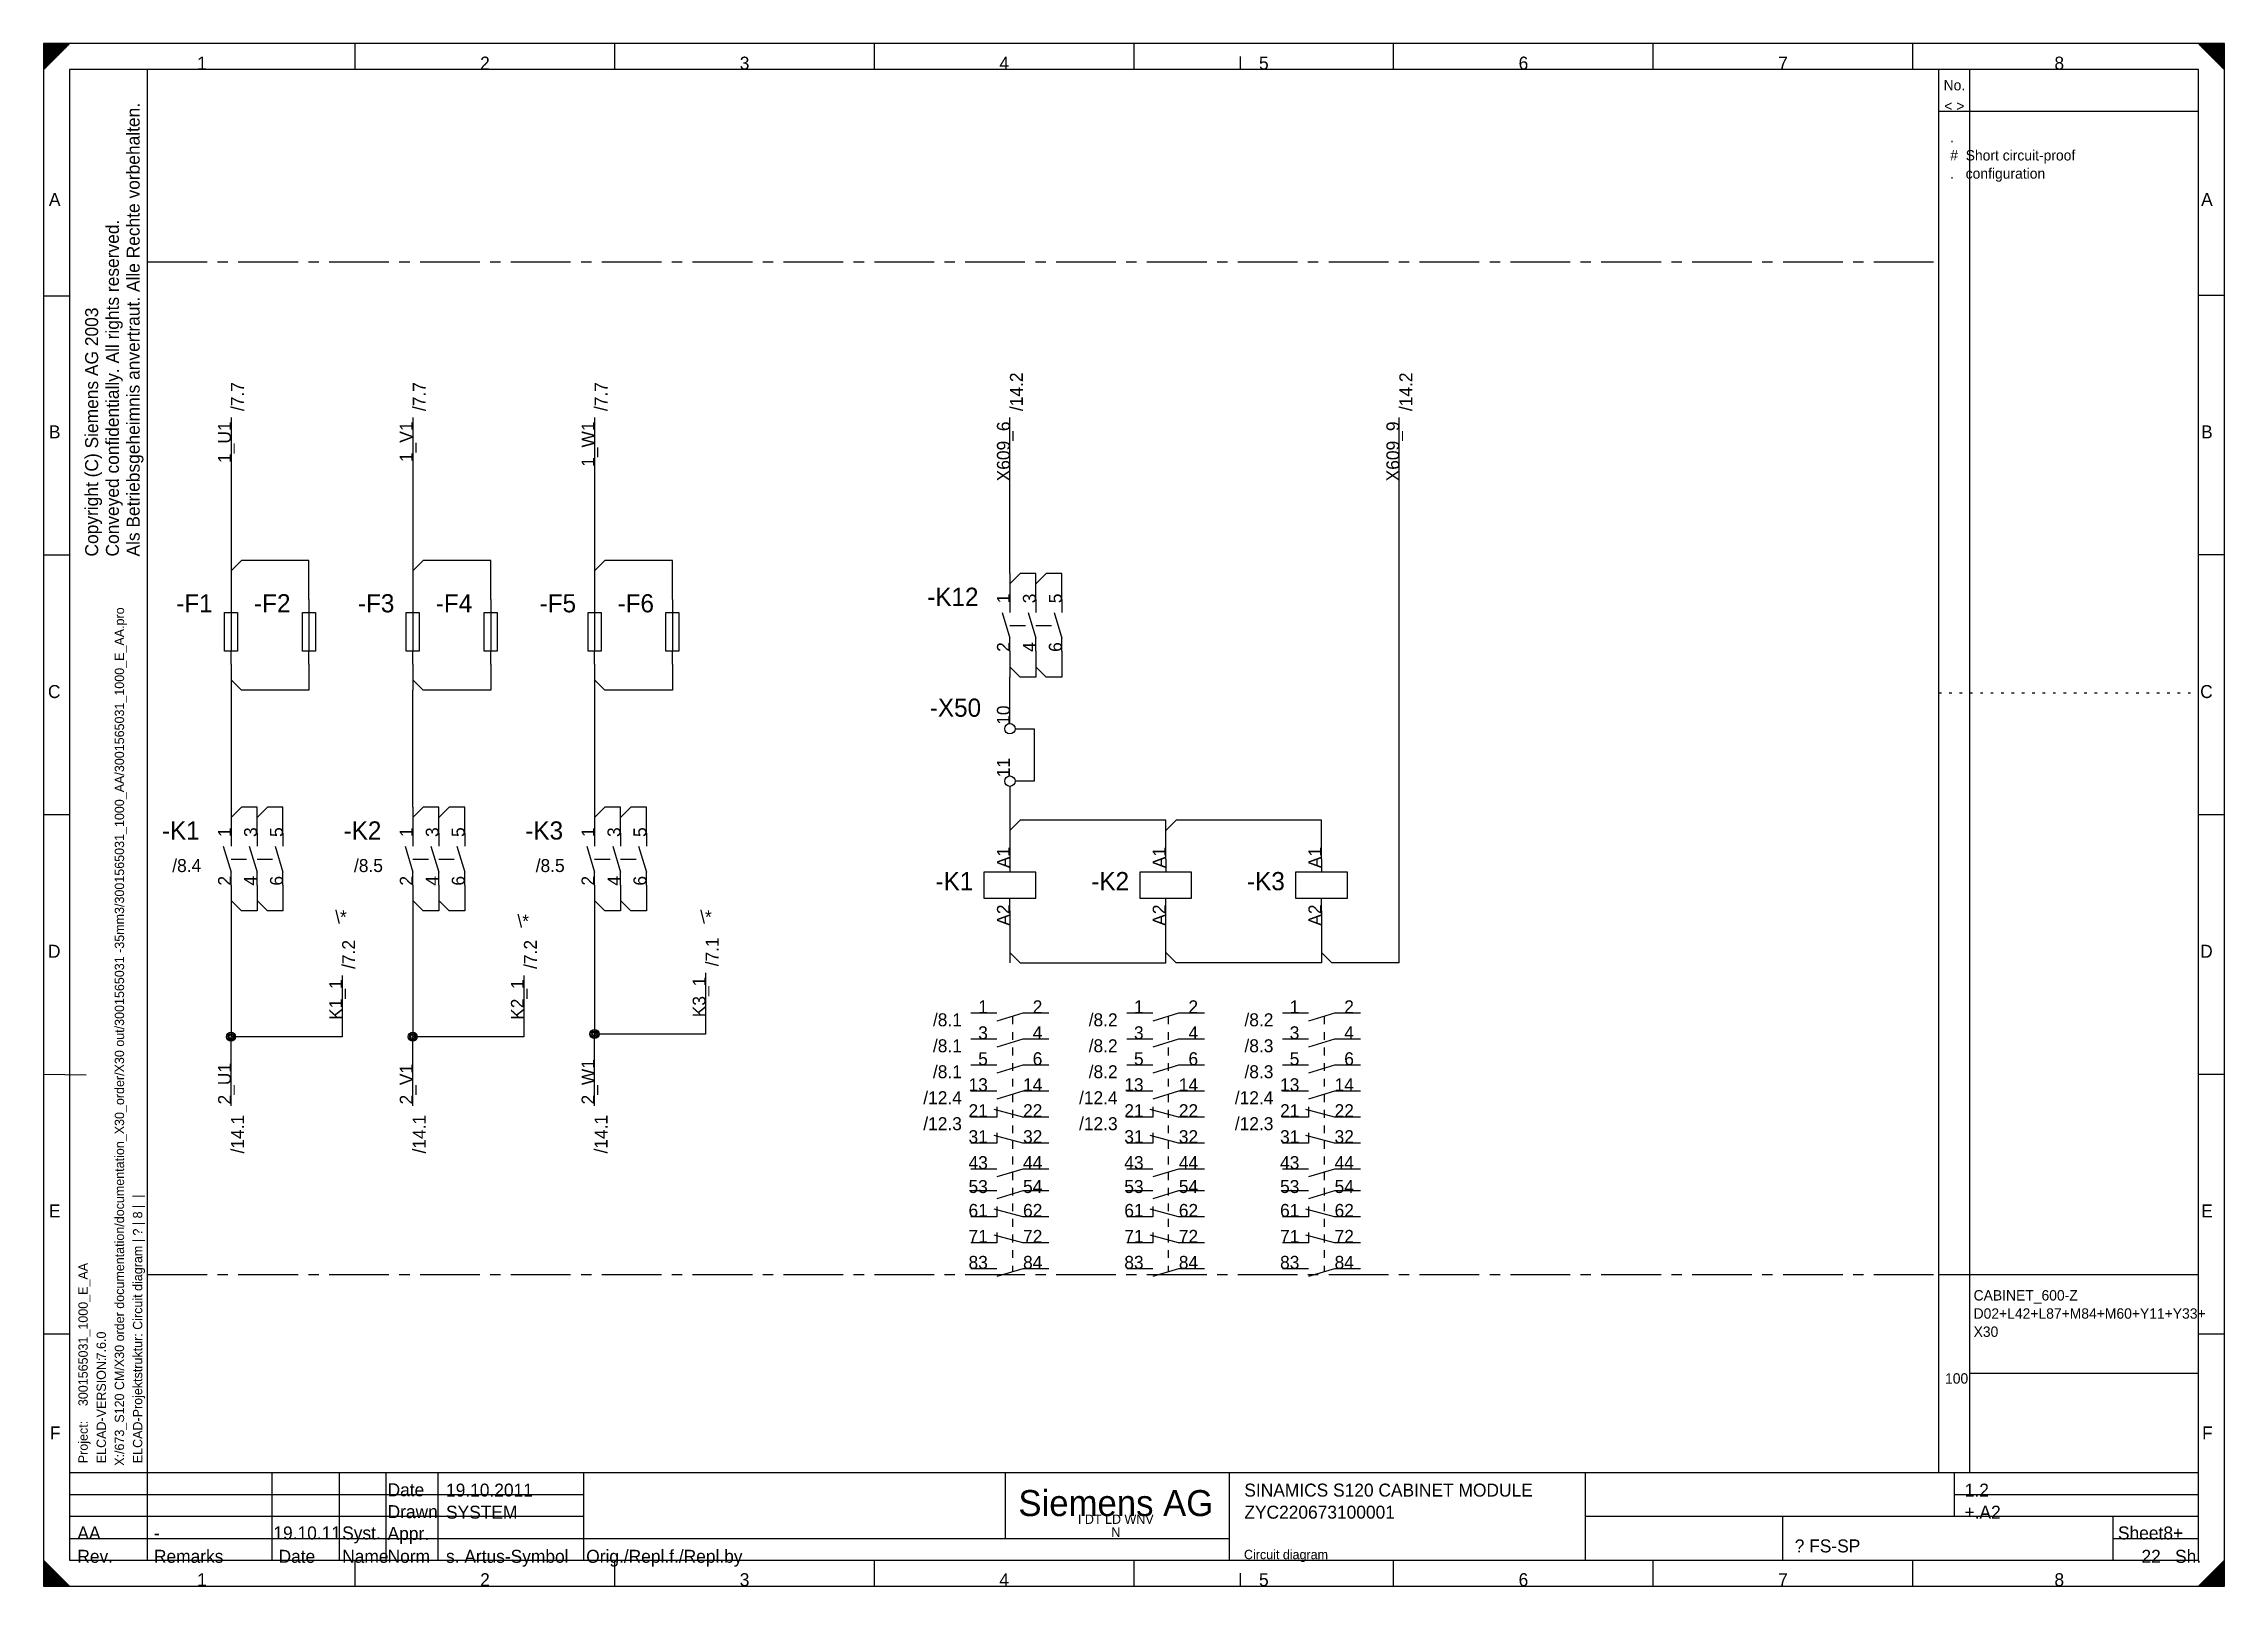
# Model space of a CAD drawing. Extents: x 0 to 420, y 0 to 297.
import ezdxf
from ezdxf.enums import TextEntityAlignment as Align

# ---------------------------------------------------------------- set-up
doc = ezdxf.new("R2010")
doc.units = 0
doc.header["$MEASUREMENT"] = 0
for name, pattern in [('LTY1', [0]), ('LTY2', [2, 0.5, -1.5]), ('LTY3', [3, 1.5, -1.5]), ('LTY4', [6, 3, -3]), ('LTY6', [17.5, 11.5, -2, 2, -2])]:
    doc.linetypes.add(name, pattern=pattern)
for name, color, linetype in [('GRAFIK', 7, 'LTY1'), ('PEN1', 7, 'LTY1'), ('PEN2', 7, 'LTY1'), ('PEN3', 7, 'LTY1'), ('PEN4', 7, 'LTY1'), ('PEN5', 7, 'LTY1'), ('PEN6', 7, 'LTY1'), ('SF', 7, 'LTY1'), ('SYMBOL', 7, 'LTY1')]:
    doc.layers.add(name, color=color, linetype=linetype)
doc.styles.add('NORMSCHRIFT', font='normwin')

msp = doc.modelspace()

# ---------------------------------------------------------------- texts
at = {"layer": 'PEN1', "style": 'NORMSCHRIFT'}
for s, p in [('-F1', (32.55, 187.5)), ('-F2', (47.55, 187.5)), ('-F3', (67.55, 187.5)), ('-F4', (82.55, 187.5)), ('-F5', (102.55, 187.5)), ('-F6', (117.55, 187.5)), ('-K12', (180.05, 188.75)), ('-X50', (180.55, 167.4)), ('-K1', (30.05, 143.75)), ('-K2', (65.05, 143.75)), ('-K3', (100.05, 143.75)), ('-K1', (179.05, 134)), ('-K2', (209.05, 134)), ('-K3', (239.05, 134))]:
    msp.add_text(s, height=3.5, dxfattribs=at).set_placement(p, align=Align.RIGHT)
at = {"layer": 'PEN2', "style": 'NORMSCHRIFT'}
msp.add_text('Copyright (C) Siemens AG 2003', height=2.5, rotation=90, dxfattribs=at).set_placement((10.5, 198.25))
for s, p in [('\\*', (56.15, 127.6)), ('\\*', (126.45, 127.6)), ('\\*', (91.25, 126.8)), ('8+', (408.25, 9)), ('Orig./Repl.f./Repl.by  ', (104.5, 4.5))]:
    msp.add_text(s, height=2.5, dxfattribs=at).set_placement(p)
for s, p in [('/8.1', (176.85, 107.8)), ('1', (181.85, 110.3)), ('2', (192.35, 110.3)), ('/8.2', (206.85, 107.8)), ('1', (211.85, 110.3)), ('2', (222.35, 110.3)), ('/8.2', (236.85, 107.8)), ('1', (241.85, 110.3)), ('2', (252.35, 110.3)), ('/8.1', (176.85, 102.8)), ('3', (181.85, 105.3)), ('4', (192.35, 105.3)), ('/8.2', (206.85, 102.8)), ('3', (211.85, 105.3)), ('4', (222.35, 105.3)), ('/8.3', (236.85, 102.8)), ('3', (241.85, 105.3)), ('4', (252.35, 105.3)), ('5', (181.85, 100.3)), ('6', (192.35, 100.3)), ('5', (211.85, 100.3)), ('6', (222.35, 100.3)), ('5', (241.85, 100.3)), ('6', (252.35, 100.3)), ('/8.1', (176.85, 97.8)), ('13', (181.85, 95.3)), ('14', (192.35, 95.3)), ('/8.2', (206.85, 97.8)), ('13', (211.85, 95.3)), ('14', (222.35, 95.3)), ('/8.3', (236.85, 97.8)), ('13', (241.85, 95.3)), ('14', (252.35, 95.3)), ('/12.4', (176.85, 92.8)), ('21', (181.85, 90.3)), ('22', (192.35, 90.3)), ('/12.4', (206.85, 92.8)), ('21', (211.85, 90.3)), ('22', (222.35, 90.3)), ('/12.4', (236.85, 92.8)), ('21', (241.85, 90.3)), ('22', (252.35, 90.3)), ('/12.3', (176.85, 87.8)), ('/12.3', (206.85, 87.8)), ('/12.3', (236.85, 87.8)), ('31', (181.85, 85.3)), ('32', (192.35, 85.3)), ('31', (211.85, 85.3)), ('32', (222.35, 85.3)), ('31', (241.85, 85.3)), ('32', (252.35, 85.3)), ('43', (181.85, 80.3)), ('44', (192.35, 80.3)), ('43', (211.85, 80.3)), ('44', (222.35, 80.3)), ('43', (241.85, 80.3)), ('44', (252.35, 80.3)), ('53', (181.85, 75.7)), ('54', (192.35, 75.7)), ('53', (211.85, 75.7)), ('54', (222.35, 75.7)), ('53', (241.85, 75.7)), ('54', (252.35, 75.7)), ('61', (181.85, 71.1)), ('62', (192.35, 71.1)), ('61', (211.85, 71.1)), ('62', (222.35, 71.1)), ('61', (241.85, 71.1)), ('62', (252.35, 71.1)), ('71', (181.85, 66.1)), ('72', (192.35, 66.1)), ('71', (211.85, 66.1)), ('72', (222.35, 66.1)), ('71', (241.85, 66.1)), ('72', (252.35, 66.1)), ('83', (181.85, 61.1)), ('84', (192.35, 61.1)), ('83', (211.85, 61.1)), ('84', (222.35, 61.1)), ('83', (241.85, 61.1)), ('84', (252.35, 61.1))]:
    msp.add_text(s, height=2.5, dxfattribs=at).set_placement(p, align=Align.RIGHT)
at = {"layer": 'PEN4', "style": 'NORMSCHRIFT'}
for s, p in [('X:/673_S120 CM/X30 order documentation/documentation_X30_order/X30 out/3001565031 -35mm3/3001565031_1000_AA/3001565031_1000_E_AA.pro', (15.5, 23.18)), ('ELCAD-Projektstruktur: Circuit diagram | ? | 8 |  | ', (19, 23.68))]:
    msp.add_text(s, height=1.8, rotation=90, dxfattribs=at).set_placement(p)

# ---------------------------------------------------------------- blocks, each defined once
blk = doc.blocks.new('CD_FORM_AUD3')
at = {"layer": 'PEN1', "linetype": 'LTY1'}
for p, q in [((0, 297), (0, 0)), ((420, 297), (0, 297)), ((0, 297), (0, 292)), ((0, 292), (5, 297)), ((5, 297), (0, 297)), ((0, 297), (5, 297)), ((0, 296.95), (4.95, 296.95)), ((0, 296.9), (4.9, 296.9)), ((0, 296.85), (4.85, 296.85)), ((0, 296.8), (4.8, 296.8)), ((0, 296.75), (4.75, 296.75)), ((0, 296.7), (4.7, 296.7)), ((0, 296.65), (4.65, 296.65)), ((0, 296.6), (4.6, 296.6)), ((0, 296.55), (4.55, 296.55)), ((0, 296.5), (4.5, 296.5)), ((0, 296.45), (4.45, 296.45)), ((0, 296.4), (4.4, 296.4)), ((0, 296.35), (4.35, 296.35)), ((0, 296.3), (4.3, 296.3)), ((0, 296.25), (4.25, 296.25)), ((0, 296.2), (4.2, 296.2)), ((0, 296.15), (4.15, 296.15)), ((0, 296.1), (4.1, 296.1)), ((0, 296.05), (4.05, 296.05)), ((0, 296), (4, 296)), ((0, 295.95), (3.95, 295.95)), ((0, 295.9), (3.9, 295.9)), ((0, 295.85), (3.85, 295.85)), ((0, 295.8), (3.8, 295.8)), ((0, 295.75), (3.75, 295.75)), ((0, 295.7), (3.7, 295.7)), ((0, 295.65), (3.65, 295.65)), ((0, 295.6), (3.6, 295.6)), ((0, 295.55), (3.55, 295.55)), ((0, 295.5), (3.5, 295.5)), ((0, 295.45), (3.45, 295.45)), ((0, 295.4), (3.4, 295.4)), ((0, 295.35), (3.35, 295.35)), ((0, 295.3), (3.3, 295.3)), ((0, 295.25), (3.25, 295.25)), ((0, 295.2), (3.2, 295.2)), ((0, 295.15), (3.15, 295.15)), ((0, 295.1), (3.1, 295.1)), ((0, 295.05), (3.05, 295.05)), ((0, 295), (3, 295)), ((0, 294.95), (2.95, 294.95)), ((0, 294.9), (2.9, 294.9)), ((0, 294.85), (2.85, 294.85)), ((0, 294.8), (2.8, 294.8)), ((0, 294.75), (2.75, 294.75)), ((0, 294.7), (2.7, 294.7)), ((0, 294.65), (2.65, 294.65)), ((0, 294.6), (2.6, 294.6)), ((0, 294.55), (2.55, 294.55)), ((0, 294.5), (2.5, 294.5)), ((0, 294.45), (2.45, 294.45)), ((0, 294.4), (2.4, 294.4)), ((0, 294.35), (2.35, 294.35)), ((0, 294.3), (2.3, 294.3)), ((0, 294.25), (2.25, 294.25)), ((0, 294.2), (2.2, 294.2)), ((0, 294.15), (2.15, 294.15)), ((0, 294.1), (2.1, 294.1)), ((0, 294.05), (2.05, 294.05)), ((0, 294), (2, 294)), ((230.5, 292), (230.5, 294.5)), ((420, 297), (415, 297)), ((415, 297), (420, 292)), ((415, 297), (420, 297)), ((415.05, 296.95), (420, 296.95)), ((415.1, 296.9), (420, 296.9)), ((415.15, 296.85), (420, 296.85)), ((415.2, 296.8), (420, 296.8)), ((415.25, 296.75), (420, 296.75)), ((415.3, 296.7), (420, 296.7)), ((415.35, 296.65), (420, 296.65)), ((415.4, 296.6), (420, 296.6)), ((415.45, 296.55), (420, 296.55)), ((415.5, 296.5), (420, 296.5)), ((415.55, 296.45), (420, 296.45)), ((415.6, 296.4), (420, 296.4)), ((415.65, 296.35), (420, 296.35)), ((415.7, 296.3), (420, 296.3)), ((415.75, 296.25), (420, 296.25)), ((415.8, 296.2), (420, 296.2)), ((415.85, 296.15), (420, 296.15)), ((415.9, 296.1), (420, 296.1)), ((415.95, 296.05), (420, 296.05)), ((416, 296), (420, 296)), ((416.05, 295.95), (420, 295.95)), ((416.1, 295.9), (420, 295.9)), ((416.15, 295.85), (420, 295.85)), ((416.2, 295.8), (420, 295.8)), ((416.25, 295.75), (420, 295.75)), ((416.3, 295.7), (420, 295.7)), ((416.35, 295.65), (420, 295.65)), ((416.4, 295.6), (420, 295.6)), ((416.45, 295.55), (420, 295.55)), ((416.5, 295.5), (420, 295.5)), ((416.55, 295.45), (420, 295.45)), ((416.6, 295.4), (420, 295.4)), ((416.65, 295.35), (420, 295.35)), ((416.7, 295.3), (420, 295.3)), ((416.75, 295.25), (420, 295.25)), ((416.8, 295.2), (420, 295.2)), ((416.85, 295.15), (420, 295.15)), ((416.9, 295.1), (420, 295.1)), ((416.95, 295.05), (420, 295.05)), ((417, 295), (420, 295)), ((417.05, 294.95), (420, 294.95)), ((417.1, 294.9), (420, 294.9)), ((417.15, 294.85), (420, 294.85)), ((417.2, 294.8), (420, 294.8)), ((417.25, 294.75), (420, 294.75)), ((417.3, 294.7), (420, 294.7)), ((417.35, 294.65), (420, 294.65)), ((417.4, 294.6), (420, 294.6)), ((417.45, 294.55), (420, 294.55)), ((417.5, 294.5), (420, 294.5)), ((417.55, 294.45), (420, 294.45)), ((417.6, 294.4), (420, 294.4)), ((417.65, 294.35), (420, 294.35)), ((417.7, 294.3), (420, 294.3)), ((417.75, 294.25), (420, 294.25)), ((417.8, 294.2), (420, 294.2)), ((417.85, 294.15), (420, 294.15)), ((417.9, 294.1), (420, 294.1)), ((417.95, 294.05), (420, 294.05)), ((418, 294), (420, 294)), ((420, 0), (420, 297)), ((420, 292), (420, 297)), ((0, 293.95), (1.95, 293.95)), ((0, 293.9), (1.9, 293.9)), ((0, 293.85), (1.85, 293.85)), ((0, 293.8), (1.8, 293.8)), ((0, 293.75), (1.75, 293.75)), ((0, 293.7), (1.7, 293.7)), ((0, 293.65), (1.65, 293.65)), ((0, 293.6), (1.6, 293.6)), ((0, 293.55), (1.55, 293.55)), ((0, 293.5), (1.5, 293.5)), ((0, 293.45), (1.45, 293.45)), ((0, 293.4), (1.4, 293.4)), ((0, 293.35), (1.35, 293.35)), ((0, 293.3), (1.3, 293.3)), ((0, 293.25), (1.25, 293.25)), ((0, 293.2), (1.2, 293.2)), ((0, 293.15), (1.15, 293.15)), ((0, 293.1), (1.1, 293.1)), ((0, 293.05), (1.05, 293.05)), ((0, 293), (1, 293)), ((0, 292.95), (0.95, 292.95)), ((0, 292.9), (0.9, 292.9)), ((0, 292.85), (0.85, 292.85)), ((0, 292.8), (0.8, 292.8)), ((0, 292.75), (0.75, 292.75)), ((0, 292.7), (0.7, 292.7)), ((0, 292.65), (0.65, 292.65)), ((0, 292.6), (0.6, 292.6)), ((0, 292.55), (0.55, 292.55)), ((0, 292.5), (0.5, 292.5)), ((0, 292.45), (0.45, 292.45)), ((0, 292.4), (0.4, 292.4)), ((0, 292.35), (0.35, 292.35)), ((0, 292.3), (0.3, 292.3)), ((0, 292.25), (0.25, 292.25)), ((0, 292.2), (0.2, 292.2)), ((0, 292.15), (0.15, 292.15)), ((0, 292.1), (0.1, 292.1)), ((0, 292.05), (0.05, 292.05)), ((418.05, 293.95), (420, 293.95)), ((418.1, 293.9), (420, 293.9)), ((418.15, 293.85), (420, 293.85)), ((418.2, 293.8), (420, 293.8)), ((418.25, 293.75), (420, 293.75)), ((418.3, 293.7), (420, 293.7)), ((418.35, 293.65), (420, 293.65)), ((418.4, 293.6), (420, 293.6)), ((418.45, 293.55), (420, 293.55)), ((418.5, 293.5), (420, 293.5)), ((418.55, 293.45), (420, 293.45)), ((418.6, 293.4), (420, 293.4)), ((418.65, 293.35), (420, 293.35)), ((418.7, 293.3), (420, 293.3)), ((418.75, 293.25), (420, 293.25)), ((418.8, 293.2), (420, 293.2)), ((418.85, 293.15), (420, 293.15)), ((418.9, 293.1), (420, 293.1)), ((418.95, 293.05), (420, 293.05)), ((419, 293), (420, 293)), ((419.05, 292.95), (420, 292.95)), ((419.1, 292.9), (420, 292.9)), ((419.15, 292.85), (420, 292.85)), ((419.2, 292.8), (420, 292.8)), ((419.25, 292.75), (420, 292.75)), ((419.3, 292.7), (420, 292.7)), ((419.35, 292.65), (420, 292.65)), ((419.4, 292.6), (420, 292.6)), ((419.45, 292.55), (420, 292.55)), ((419.5, 292.5), (420, 292.5)), ((419.55, 292.45), (420, 292.45)), ((419.6, 292.4), (420, 292.4)), ((419.65, 292.35), (420, 292.35)), ((419.7, 292.3), (420, 292.3)), ((419.75, 292.25), (420, 292.25)), ((419.8, 292.2), (420, 292.2)), ((419.85, 292.15), (420, 292.15)), ((419.9, 292.1), (420, 292.1)), ((419.95, 292.05), (420, 292.05)), ((5, 0), (0, 5)), ((0, 5), (0, 0)), ((0, 4.95), (0.05, 4.95)), ((0, 4.9), (0.1, 4.9)), ((0, 4.85), (0.15, 4.85)), ((0, 4.8), (0.2, 4.8)), ((0, 4.75), (0.25, 4.75)), ((0, 4.7), (0.3, 4.7)), ((0, 4.65), (0.35, 4.65)), ((0, 4.6), (0.4, 4.6)), ((0, 4.55), (0.45, 4.55)), ((0, 4.5), (0.5, 4.5)), ((0, 4.45), (0.55, 4.45)), ((0, 4.4), (0.6, 4.4)), ((0, 4.35), (0.65, 4.35)), ((0, 4.3), (0.7, 4.3)), ((0, 4.25), (0.75, 4.25)), ((0, 4.2), (0.8, 4.2)), ((420, 5), (415, 0)), ((419.2, 4.2), (420, 4.2)), ((419.25, 4.25), (420, 4.25)), ((419.3, 4.3), (420, 4.3)), ((419.35, 4.35), (420, 4.35)), ((419.4, 4.4), (420, 4.4)), ((419.45, 4.45), (420, 4.45)), ((419.5, 4.5), (420, 4.5)), ((419.55, 4.55), (420, 4.55)), ((419.6, 4.6), (420, 4.6)), ((419.65, 4.65), (420, 4.65)), ((419.7, 4.7), (420, 4.7)), ((419.75, 4.75), (420, 4.75)), ((419.8, 4.8), (420, 4.8)), ((419.85, 4.85), (420, 4.85)), ((419.9, 4.9), (420, 4.9)), ((419.95, 4.95), (420, 4.95)), ((420, 0), (420, 5)), ((0, 4.15), (0.85, 4.15)), ((0, 4.1), (0.9, 4.1)), ((0, 4.05), (0.95, 4.05)), ((0, 4), (1, 4)), ((0, 3.95), (1.05, 3.95)), ((0, 3.9), (1.1, 3.9)), ((0, 3.85), (1.15, 3.85)), ((0, 3.8), (1.2, 3.8)), ((0, 3.75), (1.25, 3.75)), ((0, 3.7), (1.3, 3.7)), ((0, 3.65), (1.35, 3.65)), ((0, 3.6), (1.4, 3.6)), ((0, 3.55), (1.45, 3.55)), ((0, 3.5), (1.5, 3.5)), ((0, 3.45), (1.55, 3.45)), ((0, 3.4), (1.6, 3.4)), ((0, 3.35), (1.65, 3.35)), ((0, 3.3), (1.7, 3.3)), ((0, 3.25), (1.75, 3.25)), ((0, 3.2), (1.8, 3.2)), ((0, 3.15), (1.85, 3.15)), ((0, 3.1), (1.9, 3.1)), ((0, 3.05), (1.95, 3.05)), ((0, 3), (2, 3)), ((0, 2.95), (2.05, 2.95)), ((0, 2.9), (2.1, 2.9)), ((0, 2.85), (2.15, 2.85)), ((0, 2.8), (2.2, 2.8)), ((0, 2.75), (2.25, 2.75)), ((0, 2.7), (2.3, 2.7)), ((0, 2.65), (2.35, 2.65)), ((0, 2.6), (2.4, 2.6)), ((0, 2.55), (2.45, 2.55)), ((0, 2.5), (2.5, 2.5)), ((0, 2.45), (2.55, 2.45)), ((0, 2.4), (2.6, 2.4)), ((0, 2.35), (2.65, 2.35)), ((0, 2.3), (2.7, 2.3)), ((0, 2.25), (2.75, 2.25)), ((0, 2.2), (2.8, 2.2)), ((0, 2.15), (2.85, 2.15)), ((0, 2.1), (2.9, 2.1)), ((0, 2.05), (2.95, 2.05)), ((0, 2), (3, 2)), ((0, 1.95), (3.05, 1.95)), ((0, 1.9), (3.1, 1.9)), ((0, 1.85), (3.15, 1.85)), ((0, 1.8), (3.2, 1.8)), ((0, 1.75), (3.25, 1.75)), ((0, 1.7), (3.3, 1.7)), ((0, 1.65), (3.35, 1.65)), ((0, 1.6), (3.4, 1.6)), ((0, 1.55), (3.45, 1.55)), ((0, 1.5), (3.5, 1.5)), ((0, 1.45), (3.55, 1.45)), ((0, 1.4), (3.6, 1.4)), ((0, 1.35), (3.65, 1.35)), ((0, 1.3), (3.7, 1.3)), ((0, 1.25), (3.75, 1.25)), ((0, 1.2), (3.8, 1.2)), ((0, 1.15), (3.85, 1.15)), ((0, 1.1), (3.9, 1.1)), ((0, 1.05), (3.95, 1.05)), ((0, 1), (4, 1)), ((0, 0.95), (4.05, 0.95)), ((0, 0.9), (4.1, 0.9)), ((0, 0.85), (4.15, 0.85)), ((0, 0.8), (4.2, 0.8)), ((0, 0.75), (4.25, 0.75)), ((0, 0.7), (4.3, 0.7)), ((0, 0.65), (4.35, 0.65)), ((0, 0.6), (4.4, 0.6)), ((0, 0.55), (4.45, 0.55)), ((0, 0.5), (4.5, 0.5)), ((0, 0.45), (4.55, 0.45)), ((0, 0.4), (4.6, 0.4)), ((0, 0.35), (4.65, 0.35)), ((0, 0.3), (4.7, 0.3)), ((0, 0.25), (4.75, 0.25)), ((0, 0.2), (4.8, 0.2)), ((0, 0.15), (4.85, 0.15)), ((0, 0.1), (4.9, 0.1)), ((0, 0.05), (4.95, 0.05)), ((0, 0), (420, 0)), ((0, 0), (5, 0)), ((230.5, 0), (230.5, 2.5)), ((415, 0), (420, 0)), ((415.05, 0.05), (420, 0.05)), ((415.1, 0.1), (420, 0.1)), ((415.15, 0.15), (420, 0.15)), ((415.2, 0.2), (420, 0.2)), ((415.25, 0.25), (420, 0.25)), ((415.3, 0.3), (420, 0.3)), ((415.35, 0.35), (420, 0.35)), ((415.4, 0.4), (420, 0.4)), ((415.45, 0.45), (420, 0.45)), ((415.5, 0.5), (420, 0.5)), ((415.55, 0.55), (420, 0.55)), ((415.6, 0.6), (420, 0.6)), ((415.65, 0.65), (420, 0.65)), ((415.7, 0.7), (420, 0.7)), ((415.75, 0.75), (420, 0.75)), ((415.8, 0.8), (420, 0.8)), ((415.85, 0.85), (420, 0.85)), ((415.9, 0.9), (420, 0.9)), ((415.95, 0.95), (420, 0.95)), ((416, 1), (420, 1)), ((416.05, 1.05), (420, 1.05)), ((416.1, 1.1), (420, 1.1)), ((416.15, 1.15), (420, 1.15)), ((416.2, 1.2), (420, 1.2)), ((416.25, 1.25), (420, 1.25)), ((416.3, 1.3), (420, 1.3)), ((416.35, 1.35), (420, 1.35)), ((416.4, 1.4), (420, 1.4)), ((416.45, 1.45), (420, 1.45)), ((416.5, 1.5), (420, 1.5)), ((416.55, 1.55), (420, 1.55)), ((416.6, 1.6), (420, 1.6)), ((416.65, 1.65), (420, 1.65)), ((416.7, 1.7), (420, 1.7)), ((416.75, 1.75), (420, 1.75)), ((416.8, 1.8), (420, 1.8)), ((416.85, 1.85), (420, 1.85)), ((416.9, 1.9), (420, 1.9)), ((416.95, 1.95), (420, 1.95)), ((417, 2), (420, 2)), ((417.05, 2.05), (420, 2.05)), ((417.1, 2.1), (420, 2.1)), ((417.15, 2.15), (420, 2.15)), ((417.2, 2.2), (420, 2.2)), ((417.25, 2.25), (420, 2.25)), ((417.3, 2.3), (420, 2.3)), ((417.35, 2.35), (420, 2.35)), ((417.4, 2.4), (420, 2.4)), ((417.45, 2.45), (420, 2.45)), ((417.5, 2.5), (420, 2.5)), ((417.55, 2.55), (420, 2.55)), ((417.6, 2.6), (420, 2.6)), ((417.65, 2.65), (420, 2.65)), ((417.7, 2.7), (420, 2.7)), ((417.75, 2.75), (420, 2.75)), ((417.8, 2.8), (420, 2.8)), ((417.85, 2.85), (420, 2.85)), ((417.9, 2.9), (420, 2.9)), ((417.95, 2.95), (420, 2.95)), ((418, 3), (420, 3)), ((418.05, 3.05), (420, 3.05)), ((418.1, 3.1), (420, 3.1)), ((418.15, 3.15), (420, 3.15)), ((418.2, 3.2), (420, 3.2)), ((418.25, 3.25), (420, 3.25)), ((418.3, 3.3), (420, 3.3)), ((418.35, 3.35), (420, 3.35)), ((418.4, 3.4), (420, 3.4)), ((418.45, 3.45), (420, 3.45)), ((418.5, 3.5), (420, 3.5)), ((418.55, 3.55), (420, 3.55)), ((418.6, 3.6), (420, 3.6)), ((418.65, 3.65), (420, 3.65)), ((418.7, 3.7), (420, 3.7)), ((418.75, 3.75), (420, 3.75)), ((418.8, 3.8), (420, 3.8)), ((418.85, 3.85), (420, 3.85)), ((418.9, 3.9), (420, 3.9)), ((418.95, 3.95), (420, 3.95)), ((419, 4), (420, 4)), ((419.05, 4.05), (420, 4.05)), ((419.1, 4.1), (420, 4.1)), ((419.15, 4.15), (420, 4.15))]:
    blk.add_line(p, q, dxfattribs=at)
at = {"layer": 'PEN5', "linetype": 'LTY1'}
for p, q in [((415, 292), (5, 292)), ((5, 292), (5, 5)), ((20, 21.9), (20, 292)), ((415, 5), (415, 292)), ((5, 21.9), (415, 21.9)), ((5, 5), (415, 5))]:
    blk.add_line(p, q, dxfattribs=at)
at = {"layer": 'PEN6', "linetype": 'LTY1'}
for p, q in [((60, 292), (60, 297)), ((110, 292), (110, 297)), ((160, 292), (160, 297)), ((210, 292), (210, 297)), ((260, 292), (260, 297)), ((310, 292), (310, 297)), ((360, 292), (360, 297)), ((5, 248.4), (0, 248.4)), ((420, 248.5), (415, 248.5)), ((5, 198.5), (0, 198.5)), ((420, 198.6), (415, 198.6)), ((5, 148.5), (0, 148.5)), ((420, 148.5), (415, 148.5)), ((8.2, 98.4), (0, 98.5)), ((420, 98.5), (415, 98.5)), ((5, 48.5), (0, 48.5)), ((420, 48.5), (415, 48.5)), ((20, 5), (20, 21.9)), ((44, 5), (44, 21.9)), ((57, 5), (57, 21.9)), ((65.9, 21.9), (65.9, 5)), ((76, 5), (76, 21.9)), ((103.95, 21.9), (103.95, 5)), ((185.2, 21.9), (185.2, 9.25)), ((228.35, 21.9), (228.35, 5)), ((296.9, 21.9), (296.9, 5)), ((367.95, 21.9), (367.95, 13.45)), ((5, 17.68), (103.92, 17.68)), ((367.95, 17.68), (415, 17.68)), ((5, 13.45), (103.92, 13.45)), ((296.9, 13.45), (415, 13.45)), ((334.95, 5), (334.95, 13.45)), ((398.5, 13.5), (398.5, 5)), ((5, 9.2), (228.35, 9.2)), ((398.43, 9.2), (415, 9.2)), ((60, 0), (60, 5)), ((110, 0), (110, 5)), ((160, 0), (160, 5)), ((210, 0), (210, 5)), ((260, 0), (260, 5)), ((310, 0), (310, 5)), ((360, 0), (360, 5))]:
    blk.add_line(p, q, dxfattribs=at)
at = {"layer": 'PEN2', "style": 'NORMSCHRIFT'}
for s, p in [('1', (30.5, 292)), ('2', (85, 292)), ('3', (135, 292)), ('4', (185, 292)), ('5', (235, 292)), ('6', (285, 292)), ('7', (335, 292)), ('8', (388.2, 292)), ('1', (30.5, 0)), ('2', (85, 0)), ('3', (135, 0)), ('4', (185, 0)), ('5', (235, 0)), ('6', (285, 0)), ('7', (335, 0)), ('8', (388.2, 0))]:
    blk.add_text(s, height=2.5, dxfattribs=at).set_placement(p, align=Align.CENTER)
for s, p in [('Als Betriebsgeheimnis anvertraut. Alle Rechte vorbehalten.', (18.5, 198.25)), ('Conveyed confidentially. All rights reserved.', (14.5, 198.25))]:
    blk.add_text(s, height=2.5, rotation=90, dxfattribs=at).set_placement(p)
for s, p in [('A', (3.25, 265.75)), ('A', (417.75, 265.75)), ('B', (3.25, 221)), ('B', (417.75, 221)), ('C', (3.25, 171)), ('C', (417.75, 171)), ('D', (3.25, 121)), ('D', (417.75, 121)), ('E', (3.25, 71)), ('E', (417.75, 71)), ('F', (3.25, 28.25)), ('F', (417.75, 28.25))]:
    blk.add_text(s, height=2.5, dxfattribs=at).set_placement(p, align=Align.RIGHT)
for s, p in [('Date', (66.25, 17.3)), ('Drawn', (66.25, 13.1)), ('Appr.', (66.25, 8.9)), ('Sheet', (399.5, 9)), ('Rev.', (6.5, 4.5)), ('Remarks', (21.25, 4.5)), ('Date', (45.25, 4.5)), ('Name', (57.5, 4.5)), ('Norm', (66.25, 4.5)), ('Sh.', (410.5, 4.5))]:
    blk.add_text(s, height=2.5, dxfattribs=at).set_placement(p)
at = {"layer": 'PEN2', "style": 'NORMSCHRIFT', "flags": 8}
blk.add_attdef('CODE_178', (10.5, 198.25), '', height=2.5, rotation=90, dxfattribs=at)
for tag, p in [('CODE_520', (6.5, 17.25)), ('CODE_521', (21.25, 17.25)), ('CODE_522', (44.25, 17.25)), ('CODE_523', (57.5, 17.25)), ('CODE_170', (77.5, 17.25)), ('CODE_67', (106.75, 17.25)), ('CODE_66', (231.25, 17.25)), ('CODE_505', (299.25, 17.2)), ('CODE_1003', (370, 17.25)), ('CODE_1003', (398.15, 17.2)), ('CODE_524', (6.5, 13)), ('CODE_525', (21.25, 13)), ('CODE_526', (44.25, 13)), ('CODE_527', (57.5, 13)), ('CODE_171', (77.5, 13)), ('CODE_175', (106.75, 13)), ('CODE_65', (231.25, 13)), ('CODE_506', (299.25, 13.2)), ('CODE_1003', (369.95, 13)), ('CODE_528', (6.5, 9)), ('CODE_529', (21.25, 9)), ('CODE_530', (44.25, 9)), ('CODE_531', (57.5, 9)), ('CODE_172', (77.5, 9)), ('CODE_176', (106.75, 9)), ('CODE_166', (231.25, 9)), ('CODE_532', (297.75, 8.5)), ('CODE_534', (307.75, 8.5)), ('CODE_536', (321.75, 8.5)), ('CODE_68', (337.25, 6.5)), ('CODE_62', (408.25, 9)), ('CODE_70', (408.25, 9)), ('CODE_173', (77.5, 4.5)), ('CODE_73', (104.5, 4.5)), ('CODE_533', (297.75, 4.5)), ('CODE_535', (307.75, 4.5)), ('CODE_537', (321.75, 4.5))]:
    blk.add_attdef(tag, p, '', height=2.5, dxfattribs=at)
for tag, p in [('CODE_554', (362.8, 17.2)), ('CODE_507', (316, 6.5))]:
    blk.add_attdef(tag, text='', height=2.5, dxfattribs=at).set_placement(p, align=Align.CENTER)
for tag, p in [('CODE_1003', (396.75, 17.2)), ('CODE_1003', (396.75, 13)), ('CODE_512', (294.25, 6.7)), ('CODE_71', (407.75, 4.5))]:
    blk.add_attdef(tag, text='', height=2.5, dxfattribs=at).set_placement(p, align=Align.RIGHT)
at = {"layer": 'PEN4', "style": 'NORMSCHRIFT'}
for s, p in [('ELCAD-VERSION:', (12, 23.68)), ('Project:', (8.5, 23.68))]:
    blk.add_text(s, height=1.8, rotation=90, dxfattribs=at).set_placement(p)
at = {"layer": 'PEN4', "style": 'NORMSCHRIFT', "flags": 8}
for tag, p, height in [('CODE_400', (367.2, 278), 2), ('CODE_401', (367.2, 274.5), 2), ('CODE_402', (367.2, 271), 2), ('CODE_403', (367.2, 267.5), 2), ('CODE_404', (367.2, 264), 2), ('CODE_405', (367.2, 260.5), 2), ('CODE_406', (367.2, 257), 2), ('CODE_407', (367.2, 253.5), 2), ('CODE_408', (367.2, 250), 2), ('CODE_409', (367.2, 246.5), 2), ('CODE_410', (367.2, 243), 2), ('CODE_411', (367.2, 239.5), 2), ('CODE_412', (367.2, 236), 2), ('CODE_413', (367.2, 232.5), 2), ('CODE_414', (367.2, 229), 2), ('CODE_415', (367.2, 225.5), 2), ('CODE_416', (367.2, 222), 2), ('CODE_417', (367.2, 218.5), 2), ('CODE_418', (367.2, 215), 2), ('CODE_419', (367.2, 211.5), 2), ('CODE_420', (367.2, 208), 2), ('CODE_421', (367.2, 204.5), 2), ('CODE_422', (367.2, 201), 2), ('CODE_423', (367.2, 197.5), 2), ('CODE_424', (367.2, 194), 2), ('CODE_425', (367.2, 190.5), 2), ('CODE_426', (367.2, 187), 2), ('CODE_427', (367.2, 183.5), 2), ('CODE_428', (367.2, 180), 2), ('CODE_429', (367.2, 176.5), 2), ('CODE_430', (367.7, 165), 2), ('CODE_431', (367.7, 161.5), 2), ('CODE_432', (367.7, 158), 2), ('CODE_433', (367.7, 154.5), 2), ('CODE_434', (367.7, 151), 2), ('CODE_435', (367.7, 147.5), 2), ('CODE_436', (367.7, 144), 2), ('CODE_437', (367.7, 140.5), 2), ('CODE_438', (367.7, 137), 2), ('CODE_439', (367.7, 133.5), 2), ('CODE_440', (367.7, 130), 2), ('CODE_441', (367.7, 126.5), 2), ('CODE_442', (367.7, 123), 2), ('CODE_443', (367.7, 119.5), 2), ('CODE_444', (367.7, 116), 2), ('CODE_445', (367.7, 112.5), 2), ('CODE_446', (367.7, 109), 2), ('CODE_447', (367.7, 105.5), 2), ('CODE_448', (367.7, 102), 2), ('CODE_449', (367.7, 98.5), 2), ('CODE_450', (367.7, 95), 2), ('CODE_451', (367.7, 91.5), 2), ('CODE_452', (367.7, 88), 2), ('CODE_453', (367.7, 84.5), 2), ('CODE_454', (367.7, 81), 2), ('CODE_455', (367.7, 77.5), 2), ('CODE_456', (367.7, 74), 2), ('CODE_457', (367.7, 70.5), 2), ('CODE_458', (367.7, 67), 2), ('CODE_459', (367.7, 63.5), 2), ('CODE_460', (371.7, 55), 2), ('CODE_461', (371.7, 51.5), 2), ('CODE_462', (371.7, 48), 2), ('CODE_463', (371.7, 44.5), 2), ('CODE_464', (371.7, 41), 2), ('CODE_465', (371.7, 36.5), 2), ('CODE_466', (371.7, 33), 2), ('CODE_467', (371.7, 29.5), 2), ('CODE_468', (371.7, 26), 2), ('CODE_469', (371.7, 22.5), 2), ('CODE_76', (231.18, 5.2), 1.8), ('CODE_180', (262.68, 5.2), 1.8)]:
    blk.add_attdef(tag, p, '', height=height, dxfattribs=at)
for tag, p in [('CODE_189', (12, 43.67)), ('CODE_179', (8.5, 34.67)), ('CODE_2407', (15.5, 23.18)), ('CODE_64', (19, 23.68)), ('CODE_60', (19, 23.68)), ('CODE_63', (19, 23.68)), ('CODE_61', (19, 23.68)), ('CODE_57', (19, 23.68))]:
    blk.add_attdef(tag, p, '', height=1.8, rotation=90, dxfattribs=at)
for tag in ['CODE_190', 'CODE_372', 'CODE_373', 'CODE_39']:
    blk.add_attdef(tag, text='', height=2, dxfattribs=at).set_placement((364.4, 22.5), align=Align.RIGHT)
for tag, p in [('CODE_508', (206.5, 12)), ('CODE_509', (206.5, 9.5))]:
    blk.add_attdef(tag, text='', height=1.8, dxfattribs=at).set_placement(p, align=Align.CENTER)
blk = doc.blocks.new('FB-SIE1')
at = {"layer": 'PEN3', "style": 'NORMSCHRIFT'}
blk.add_text('Siemens AG', height=5, dxfattribs=at).set_placement((0, -5), align=Align.CENTER)
blk = doc.blocks.new('FBAUD-RSP')
at = {"layer": 'PEN5', "linetype": 'LTY1'}
for p, q in [((360, 16.9), (360, 287)), ((360, 55), (410, 55))]:
    blk.add_line(p, q, dxfattribs=at)
at = {"layer": 'PEN6', "linetype": 'LTY1'}
for p, q in [((366, 16.9), (366, 287)), ((360, 279), (410, 279)), ((366, 36), (410, 36))]:
    blk.add_line(p, q, dxfattribs=at)
at = {"layer": 'PEN6', "linetype": 'LTY2'}
blk.add_line((360, 167), (410, 167), dxfattribs=at)
at = {"layer": 'PEN4', "style": 'NORMSCHRIFT'}
for s, p in [('No.', (363, 283)), ('< >', (363, 279))]:
    blk.add_text(s, height=2, dxfattribs=at).set_placement(p, align=Align.CENTER)
blk.add_text('100', height=2, dxfattribs=at).set_placement((361.2, 34))
blk = doc.blocks.new('FBAUD-MD')
at = {"layer": 'PEN1', "linetype": 'LTY6'}
for p, q in [((20, 255), (365, 255)), ((20, 60), (365, 60))]:
    blk.add_line(p, q, dxfattribs=at)
blk = doc.blocks.new('CD_K_A0052_H')
at = {"layer": 'PEN1', "linetype": 'LTY1'}
for p, q in [((0, 0), (0, -2.5)), ((-5, -2.5), (-5, -7.5)), ((5, -2.5), (-5, -2.5)), ((5, -7.5), (5, -2.5)), ((-5, -7.5), (5, -7.5)), ((0, -10), (0, -7.5)), ((-2.5, -29.7), (-7.5, -29.7)), ((2.5, -29.7), (-2.5, -31.2)), ((7.5, -29.7), (2.5, -29.7)), ((-2.5, -34.7), (-7.5, -34.7)), ((2.5, -34.7), (-2.5, -36.2)), ((7.5, -34.7), (2.5, -34.7)), ((-2.5, -39.7), (-7.5, -39.7)), ((2.5, -39.7), (-2.5, -41.2)), ((7.5, -39.7), (2.5, -39.7)), ((-2.5, -44.7), (-7.5, -44.7)), ((2.5, -44.7), (-2.5, -46.2)), ((7.5, -44.7), (2.5, -44.7)), ((-2.5, -49.7), (-7.5, -49.7)), ((2.5, -49.7), (-3, -48.2)), ((-2.5, -47.7), (-2.5, -49.7)), ((7.5, -49.7), (2.5, -49.7)), ((2.5, -54.7), (-3, -53.2)), ((-2.5, -52.7), (-2.5, -54.7)), ((-2.5, -54.7), (-7.5, -54.7)), ((7.5, -54.7), (2.5, -54.7)), ((-2.5, -59.7), (-7.5, -59.7)), ((2.5, -59.7), (-2.5, -61.2)), ((7.5, -59.7), (2.5, -59.7)), ((-2.5, -63.9), (-7.5, -63.9)), ((2.5, -63.9), (-2.5, -65.4)), ((-2.5, -66.9), (-2.5, -68.9)), ((7.5, -63.9), (2.5, -63.9)), ((-2.5, -68.9), (-7.5, -68.9)), ((2.5, -68.9), (-3, -67.4)), ((7.5, -68.9), (2.5, -68.9)), ((-2.5, -73.9), (-7.5, -73.9)), ((2.5, -73.9), (-3, -72.4)), ((-2.5, -71.9), (-2.5, -73.9)), ((7.5, -73.9), (2.5, -73.9)), ((-2.5, -78.9), (-7.5, -78.9)), ((2.5, -78.9), (-2.5, -80.4)), ((7.5, -78.9), (2.5, -78.9))]:
    blk.add_line(p, q, dxfattribs=at)
at = {"layer": 'PEN1', "linetype": 'LTY3'}
blk.add_line((0.5, -30.3), (0.5, -79.5), dxfattribs=at)
at = {"layer": 'PEN1', "style": 'NORMSCHRIFT', "flags": 8}
for tag in ['CODE_4', 'CODE_1', 'CODE_2']:
    blk.add_attdef(tag, text='', height=3.5, dxfattribs=at).set_placement((-7.05, -6), align=Align.RIGHT)
at = {"layer": 'PEN2', "style": 'NORMSCHRIFT'}
for s, p in [('1', (-4.25, -29.7)), ('2', (6.25, -29.7)), ('3', (-4.25, -34.7)), ('4', (6.25, -34.7)), ('5', (-4.25, -39.7)), ('6', (6.25, -39.7)), ('13', (-4.25, -44.7)), ('14', (6.25, -44.7)), ('21', (-4.25, -49.7)), ('22', (6.25, -49.7)), ('31', (-4.25, -54.7)), ('32', (6.25, -54.7)), ('43', (-4.25, -59.7)), ('44', (6.25, -59.7)), ('53', (-4.25, -64.3)), ('54', (6.25, -64.3)), ('61', (-4.25, -68.9)), ('62', (6.25, -68.9)), ('71', (-4.25, -73.9)), ('72', (6.25, -73.9)), ('83', (-4.25, -78.9)), ('84', (6.25, -78.9))]:
    blk.add_text(s, height=2.5, dxfattribs=at).set_placement(p, align=Align.RIGHT)
at = {"layer": 'PEN2', "style": 'NORMSCHRIFT', "flags": 8}
blk.add_attdef('CODE_21', (0, -1.75), '', height=2.5, rotation=90, dxfattribs=at)
for tag, p in [('CODE_3', (-6.75, -10)), ('CODE_10', (-9.25, -32.2)), ('CODE_10', (-9.25, -37.2)), ('CODE_10', (-9.25, -42.2)), ('CODE_10', (-9.25, -47.2)), ('CODE_10', (-9.25, -52.2)), ('CODE_10', (-9.25, -57.2)), ('CODE_10', (-9.25, -62.2)), ('CODE_10', (-9.25, -66.4)), ('CODE_10', (-9.25, -71.4)), ('CODE_10', (-9.25, -76.4)), ('CODE_10', (-9.25, -81.4))]:
    blk.add_attdef(tag, text='', height=2.5, dxfattribs=at).set_placement(p, align=Align.RIGHT)
blk.add_attdef('CODE_21', text='', height=2.5, rotation=90, dxfattribs=at).set_placement((0, -8.75), align=Align.RIGHT)
blk.add_attdef('CODE_40', text='', height=2.5, dxfattribs=at).set_placement((0, -24.7), align=Align.CENTER)
blk = doc.blocks.new('CD_K_ANO')
at = {"layer": 'PEN1', "linetype": 'LTY1'}
for p, q in [((0, 0), (0, -2.5)), ((-1.5, -2.5), (0, -7.5)), ((0, -10), (0, -7.5))]:
    blk.add_line(p, q, dxfattribs=at)
at = {"layer": 'PEN1', "style": 'NORMSCHRIFT', "flags": 8}
for tag in ['CODE_4', 'CODE_1', 'CODE_2']:
    blk.add_attdef(tag, text='', height=3.5, dxfattribs=at).set_placement((-6.05, -1.25), align=Align.RIGHT)
at = {"layer": 'PEN2', "style": 'NORMSCHRIFT', "flags": 8}
blk.add_attdef('CODE_21', (0, -0.75), '', height=2.5, rotation=90, dxfattribs=at)
for tag, p in [('CODE_10', (-5.75, -7.5)), ('CODE_3', (-5.75, -11))]:
    blk.add_attdef(tag, text='', height=2.5, dxfattribs=at).set_placement(p, align=Align.RIGHT)
blk.add_attdef('CODE_21', text='', height=2.5, rotation=90, dxfattribs=at).set_placement((0, -8.25), align=Align.RIGHT)
blk = doc.blocks.new('CD_K_ANO_N')
at = {"layer": 'PEN1', "linetype": 'LTY1'}
for p, q in [((0, 0), (0, -2.5)), ((-1.5, -2.5), (0, -7.5)), ((0, -10), (0, -7.5))]:
    blk.add_line(p, q, dxfattribs=at)
at = {"layer": 'PEN2', "style": 'NORMSCHRIFT', "flags": 8}
blk.add_attdef('CODE_21', (0, -0.75), '', height=2.5, rotation=90, dxfattribs=at)
for tag, p in [('CODE_10', (-5.75, -7.5)), ('CODE_3', (-5.75, -11))]:
    blk.add_attdef(tag, text='', height=2.5, dxfattribs=at).set_placement(p, align=Align.RIGHT)
blk.add_attdef('CODE_21', text='', height=2.5, rotation=90, dxfattribs=at).set_placement((0, -8.25), align=Align.RIGHT)
blk = doc.blocks.new('CD_F_F1')
at = {"layer": 'PEN1', "linetype": 'LTY1'}
for p, q in [((0, 0), (0, -2.5)), ((-1.25, -2.5), (1.25, -2.5)), ((-1.25, -10), (-1.25, -2.5)), ((0, -2.5), (0, -10)), ((1.25, -2.5), (1.25, -10)), ((1.25, -10), (-1.25, -10)), ((0, -12.5), (0, -10))]:
    blk.add_line(p, q, dxfattribs=at)
at = {"layer": 'PEN1', "style": 'NORMSCHRIFT', "flags": 8}
for tag in ['CODE_4', 'CODE_1', 'CODE_2']:
    blk.add_attdef(tag, text='', height=3.5, dxfattribs=at).set_placement((-8.55, -2.5), align=Align.RIGHT)
at = {"layer": 'PEN2', "style": 'NORMSCHRIFT', "flags": 8}
blk.add_attdef('CODE_21', (0, -1), '', height=2.5, rotation=90, dxfattribs=at)
for tag, p in [('CODE_31', (-8.25, -8.75)), ('CODE_3', (-8.25, -12.5)), ('CODE_40', (-8.25, -16.5))]:
    blk.add_attdef(tag, text='', height=2.5, dxfattribs=at).set_placement(p, align=Align.RIGHT)
blk.add_attdef('CODE_21', text='', height=2.5, rotation=90, dxfattribs=at).set_placement((0, -12), align=Align.RIGHT)
blk = doc.blocks.new('CD_POT_W1U')
at = {"layer": 'PEN2', "style": 'NORMSCHRIFT', "flags": 8}
blk.add_attdef('CODE_10', (2.5, 1.25), '', height=2.5, rotation=90, dxfattribs=at)
blk.add_attdef('CODE_4', text='', height=2.5, rotation=90, dxfattribs=at).set_placement((0, -0.75), align=Align.RIGHT)
blk = doc.blocks.new('CD_POT_W1D')
at = {"layer": 'PEN2', "style": 'NORMSCHRIFT', "flags": 8}
blk.add_attdef('CODE_4', (0, 0.25), '', height=2.5, rotation=90, dxfattribs=at)
blk.add_attdef('CODE_10', text='', height=2.5, rotation=90, dxfattribs=at).set_placement((2.5, -1.75), align=Align.RIGHT)
blk = doc.blocks.new('CD_X_4_N')
at = {"layer": 'PEN1', "linetype": 'LTY1'}
blk.add_circle((0, 0), 1, dxfattribs=at)
at = {"layer": 'PEN2', "style": 'NORMSCHRIFT', "flags": 8}
blk.add_attdef('CODE_21', (0, 0.75), '', height=2.5, rotation=90, dxfattribs=at)
blk = doc.blocks.new('CD_X_4')
at = {"layer": 'PEN1', "linetype": 'LTY1'}
blk.add_circle((0, 0), 1, dxfattribs=at)
at = {"layer": 'PEN1', "style": 'NORMSCHRIFT', "flags": 8}
for tag in ['CODE_4', 'CODE_1', 'CODE_2']:
    blk.add_attdef(tag, text='', height=3.5, dxfattribs=at).set_placement((-5.55, 2.3), align=Align.RIGHT)
at = {"layer": 'PEN2', "style": 'NORMSCHRIFT', "flags": 8}
blk.add_attdef('CODE_21', (0, 0.75), '', height=2.5, rotation=90, dxfattribs=at)
blk.add_attdef('CODE_3', text='', height=2.5, dxfattribs=at).set_placement((-5.25, -0.6), align=Align.RIGHT)

# ---------------------------------------------------------------- linework, layer by layer
at = {"layer": 'PEN1', "linetype": 'LTY1'}
for p, q in [((36.1, 225), (36.1, 197.5)), ((71.1, 225), (71.1, 197.5)), ((106.1, 225), (106.1, 197.5)), ((186.1, 195), (186.1, 225)), ((261.1, 120), (261.1, 225)), ((36.1, 197.5), (36.1, 190)), ((38.1, 197.5), (36.1, 195.5)), ((51.1, 197.5), (38.1, 197.5)), ((51.1, 190), (51.1, 197.5)), ((71.1, 197.5), (71.1, 190)), ((73.1, 197.5), (71.1, 195.5)), ((86.1, 197.5), (73.1, 197.5)), ((86.1, 190), (86.1, 197.5)), ((106.1, 197.5), (106.1, 190)), ((108.1, 197.5), (106.1, 195.5)), ((121.1, 197.5), (108.1, 197.5)), ((121.1, 190), (121.1, 197.5)), ((186.1, 195), (186.1, 190)), ((188.1, 195), (186.1, 193)), ((191.1, 195), (188.1, 195)), ((191.1, 190), (191.1, 195)), ((193.1, 195), (191.1, 193)), ((196.1, 195), (193.1, 195)), ((196.1, 190), (196.1, 195)), ((36.1, 177.5), (36.1, 172.5)), ((51.1, 177.5), (51.1, 172.5)), ((71.1, 177.5), (71.1, 172.5)), ((86.1, 177.5), (86.1, 172.5)), ((106.1, 177.5), (106.1, 172.5)), ((121.1, 177.5), (121.1, 172.5)), ((186.1, 180), (186.1, 175)), ((188.1, 175), (186.1, 177)), ((191.1, 180), (191.1, 175)), ((193.1, 175), (191.1, 177)), ((196.1, 180), (196.1, 175)), ((38.1, 172.5), (36.1, 174.5)), ((36.1, 172.5), (36.1, 150)), ((51.1, 172.5), (38.1, 172.5)), ((73.1, 172.5), (71.1, 174.5)), ((71.1, 150), (71.1, 172.5)), ((86.1, 172.5), (73.1, 172.5)), ((108.1, 172.5), (106.1, 174.5)), ((106.1, 172.5), (106.1, 150)), ((121.1, 172.5), (108.1, 172.5)), ((186.1, 166.1), (186.1, 175)), ((191.1, 175), (188.1, 175)), ((196.1, 175), (193.1, 175)), ((187.1, 165.1), (190.8, 165.1)), ((190.8, 165.1), (190.8, 155)), ((186.1, 154), (186.1, 147.5)), ((190.8, 155), (187.1, 155)), ((36.1, 150), (36.1, 145)), ((38.1, 150), (36.1, 148)), ((41.1, 150), (38.1, 150)), ((41.1, 145), (41.1, 150)), ((43.1, 150), (41.1, 148)), ((46.1, 150), (43.1, 150)), ((46.1, 145), (46.1, 150)), ((71.1, 150), (71.1, 145)), ((73.1, 150), (71.1, 148)), ((76.1, 150), (73.1, 150)), ((76.1, 145), (76.1, 150)), ((78.1, 150), (76.1, 148)), ((81.1, 150), (78.1, 150)), ((81.1, 145), (81.1, 150)), ((106.1, 150), (106.1, 145)), ((108.1, 150), (106.1, 148)), ((111.1, 150), (108.1, 150)), ((111.1, 145), (111.1, 150)), ((113.1, 150), (111.1, 148)), ((116.1, 150), (113.1, 150)), ((116.1, 145), (116.1, 150)), ((186.1, 147.5), (186.1, 140)), ((188.1, 147.5), (186.1, 145.5)), ((216.1, 147.5), (188.1, 147.5)), ((216.1, 140), (216.1, 147.5)), ((218.1, 147.5), (216.1, 145.5)), ((246.1, 147.5), (218.1, 147.5)), ((246.1, 140), (246.1, 147.5)), ((36.1, 135), (36.1, 130)), ((41.1, 135), (41.1, 130)), ((46.1, 135), (46.1, 130)), ((71.1, 135), (71.1, 130)), ((76.1, 135), (76.1, 130)), ((81.1, 135), (81.1, 130)), ((106.1, 135), (106.1, 130)), ((111.1, 135), (111.1, 130)), ((116.1, 135), (116.1, 130)), ((38.1, 130), (36.1, 132)), ((43.1, 130), (41.1, 132)), ((73.1, 130), (71.1, 132)), ((78.1, 130), (76.1, 132)), ((108.1, 130), (106.1, 132)), ((113.1, 130), (111.1, 132)), ((36.1, 130), (36.1, 105.8)), ((41.1, 130), (38.1, 130)), ((46.1, 130), (43.1, 130)), ((71.1, 130), (71.1, 105.8)), ((76.1, 130), (73.1, 130)), ((81.1, 130), (78.1, 130)), ((106.1, 130), (106.1, 106.3)), ((111.1, 130), (108.1, 130)), ((116.1, 130), (113.1, 130)), ((186.1, 130), (186.1, 120)), ((216.1, 120), (216.1, 130)), ((246.1, 130), (246.1, 120)), ((186.1, 122), (188.1, 120)), ((218.1, 120), (216.1, 122)), ((248.1, 120), (246.1, 122)), ((127.5, 118.1), (127.5, 106.3)), ((188.1, 120), (216.1, 120)), ((246.1, 120), (218.1, 120)), ((261.1, 120), (248.1, 120)), ((57.5, 117.6), (57.5, 105.8)), ((92.5, 117.6), (92.5, 105.8)), ((183.6, 110.3), (178.6, 110.3)), ((188.6, 110.3), (183.6, 108.8)), ((193.6, 110.3), (188.6, 110.3)), ((213.6, 110.3), (208.6, 110.3)), ((218.6, 110.3), (213.6, 108.8)), ((223.6, 110.3), (218.6, 110.3)), ((243.6, 110.3), (238.6, 110.3)), ((248.6, 110.3), (243.6, 108.8)), ((253.6, 110.3), (248.6, 110.3)), ((36.1, 92.5), (36.1, 105.8)), ((57.5, 105.8), (36.1, 105.8)), ((71.1, 92.5), (71.1, 105.8)), ((92.5, 105.8), (71.1, 105.8)), ((106.1, 92.5), (106.1, 106.3)), ((127.5, 106.3), (106.1, 106.3)), ((183.6, 105.3), (178.6, 105.3)), ((188.6, 105.3), (183.6, 103.8)), ((193.6, 105.3), (188.6, 105.3)), ((213.6, 105.3), (208.6, 105.3)), ((218.6, 105.3), (213.6, 103.8)), ((223.6, 105.3), (218.6, 105.3)), ((243.6, 105.3), (238.6, 105.3)), ((248.6, 105.3), (243.6, 103.8)), ((253.6, 105.3), (248.6, 105.3)), ((183.6, 100.3), (178.6, 100.3)), ((188.6, 100.3), (183.6, 98.8)), ((193.6, 100.3), (188.6, 100.3)), ((213.6, 100.3), (208.6, 100.3)), ((218.6, 100.3), (213.6, 98.8)), ((223.6, 100.3), (218.6, 100.3)), ((243.6, 100.3), (238.6, 100.3)), ((248.6, 100.3), (243.6, 98.8)), ((253.6, 100.3), (248.6, 100.3)), ((183.6, 95.3), (178.6, 95.3)), ((188.6, 95.3), (183.6, 93.8)), ((193.6, 95.3), (188.6, 95.3)), ((213.6, 95.3), (208.6, 95.3)), ((218.6, 95.3), (213.6, 93.8)), ((223.6, 95.3), (218.6, 95.3)), ((243.6, 95.3), (238.6, 95.3)), ((248.6, 95.3), (243.6, 93.8)), ((253.6, 95.3), (248.6, 95.3)), ((183.6, 90.3), (178.6, 90.3)), ((188.6, 90.3), (183.1, 91.8)), ((183.6, 92.3), (183.6, 90.3)), ((193.6, 90.3), (188.6, 90.3)), ((213.6, 90.3), (208.6, 90.3)), ((218.6, 90.3), (213.1, 91.8)), ((213.6, 92.3), (213.6, 90.3)), ((223.6, 90.3), (218.6, 90.3)), ((243.6, 90.3), (238.6, 90.3)), ((248.6, 90.3), (243.1, 91.8)), ((243.6, 92.3), (243.6, 90.3)), ((253.6, 90.3), (248.6, 90.3)), ((183.6, 85.3), (178.6, 85.3)), ((188.6, 85.3), (183.1, 86.8)), ((183.6, 87.3), (183.6, 85.3)), ((193.6, 85.3), (188.6, 85.3)), ((213.6, 85.3), (208.6, 85.3)), ((218.6, 85.3), (213.1, 86.8)), ((213.6, 87.3), (213.6, 85.3)), ((223.6, 85.3), (218.6, 85.3)), ((243.6, 85.3), (238.6, 85.3)), ((248.6, 85.3), (243.1, 86.8)), ((243.6, 87.3), (243.6, 85.3)), ((253.6, 85.3), (248.6, 85.3)), ((183.6, 80.3), (178.6, 80.3)), ((188.6, 80.3), (183.6, 78.8)), ((193.6, 80.3), (188.6, 80.3)), ((213.6, 80.3), (208.6, 80.3)), ((218.6, 80.3), (213.6, 78.8)), ((223.6, 80.3), (218.6, 80.3)), ((243.6, 80.3), (238.6, 80.3)), ((248.6, 80.3), (243.6, 78.8)), ((253.6, 80.3), (248.6, 80.3)), ((183.6, 76.1), (178.6, 76.1)), ((188.6, 76.1), (183.6, 74.6)), ((193.6, 76.1), (188.6, 76.1)), ((213.6, 76.1), (208.6, 76.1)), ((218.6, 76.1), (213.6, 74.6)), ((223.6, 76.1), (218.6, 76.1)), ((243.6, 76.1), (238.6, 76.1)), ((248.6, 76.1), (243.6, 74.6)), ((253.6, 76.1), (248.6, 76.1)), ((188.6, 71.1), (183.1, 72.6)), ((183.6, 73.1), (183.6, 71.1)), ((218.6, 71.1), (213.1, 72.6)), ((213.6, 73.1), (213.6, 71.1)), ((248.6, 71.1), (243.1, 72.6)), ((243.6, 73.1), (243.6, 71.1)), ((183.6, 71.1), (178.6, 71.1)), ((188.6, 66.1), (183.1, 67.6)), ((183.6, 68.1), (183.6, 66.1)), ((193.6, 71.1), (188.6, 71.1)), ((213.6, 71.1), (208.6, 71.1)), ((218.6, 66.1), (213.1, 67.6)), ((213.6, 68.1), (213.6, 66.1)), ((223.6, 71.1), (218.6, 71.1)), ((243.6, 71.1), (238.6, 71.1)), ((248.6, 66.1), (243.1, 67.6)), ((243.6, 68.1), (243.6, 66.1)), ((253.6, 71.1), (248.6, 71.1)), ((183.6, 66.1), (178.6, 66.1)), ((193.6, 66.1), (188.6, 66.1)), ((213.6, 66.1), (208.6, 66.1)), ((223.6, 66.1), (218.6, 66.1)), ((243.6, 66.1), (238.6, 66.1)), ((253.6, 66.1), (248.6, 66.1)), ((183.6, 61.1), (178.6, 61.1)), ((188.6, 61.1), (183.6, 59.6)), ((193.6, 61.1), (188.6, 61.1)), ((213.6, 61.1), (208.6, 61.1)), ((218.6, 61.1), (213.6, 59.6)), ((223.6, 61.1), (218.6, 61.1)), ((243.6, 61.1), (238.6, 61.1)), ((248.6, 61.1), (243.6, 59.6)), ((253.6, 61.1), (248.6, 61.1))]:
    msp.add_line(p, q, dxfattribs=at)
at = {"layer": 'PEN1', "linetype": 'LTY4'}
for p, q in [((186.1, 185), (191.1, 185)), ((191.1, 185), (196.1, 185)), ((36.1, 140), (41.1, 140)), ((41.1, 140), (46.1, 140)), ((71.1, 140), (76.1, 140)), ((76.1, 140), (81.1, 140)), ((106.1, 140), (111.1, 140)), ((111.1, 140), (116.1, 140))]:
    msp.add_line(p, q, dxfattribs=at)
at = {"layer": 'PEN1', "linetype": 'LTY3'}
for p, q in [((186.6, 109.7), (186.6, 60.5)), ((216.6, 109.7), (216.6, 60.5)), ((246.6, 109.7), (246.6, 60.5))]:
    msp.add_line(p, q, dxfattribs=at)
at = {"layer": 'PEN1', "linetype": 'LTY1'}
for centre, radius in [((36.1, 105.8), 0.875), ((36.1, 105.8), 0.625), ((36.1, 105.8), 0.375), ((71.1, 105.8), 0.875), ((71.1, 105.8), 0.625), ((71.1, 105.8), 0.375), ((106.1, 106.3), 0.875), ((106.1, 106.3), 0.625), ((106.1, 106.3), 0.375)]:
    msp.add_circle(centre, radius, dxfattribs=at)

# ---------------------------------------------------------------- block references
at = {"layer": 'GRAFIK'}
for name, p in [('FBAUD-RSP', (5, 5)), ('FBAUD-MD', (0, 0)), ('FB-SIE1', (206.5, 18.5))]:
    msp.add_blockref(name, p, dxfattribs=at)
at = {"layer": 'SF'}
ref = msp.add_blockref('CD_FORM_AUD3', (0, 0), dxfattribs=at)
ref.add_attrib('CODE_66', 'SINAMICS S120 CABINET MODULE', (231.25, 17.25), dxfattribs={"layer": 'PEN2', "height": 2.5, "style": 'NORMSCHRIFT', "flags": 8})
ref.add_attrib('CODE_65', 'ZYC220673100001', (231.25, 13), dxfattribs={"layer": 'PEN2', "height": 2.5, "style": 'NORMSCHRIFT', "flags": 8})
ref.add_attrib('CODE_76', 'Circuit diagram', (231.18, 5.2), dxfattribs={"layer": 'PEN4', "height": 1.8, "style": 'NORMSCHRIFT', "flags": 8})
ref.add_attrib('CODE_71', '22', dxfattribs={"layer": 'PEN2', "height": 2.5, "style": 'NORMSCHRIFT', "flags": 8}).set_placement((407.75, 4.5), align=Align.RIGHT)
ref.add_attrib('CODE_170', '19.10.2011', (77.5, 17.25), dxfattribs={"layer": 'PEN2', "height": 2.5, "style": 'NORMSCHRIFT', "flags": 8})
ref.add_attrib('CODE_171', 'SYSTEM', (77.5, 13), dxfattribs={"layer": 'PEN2', "height": 2.5, "style": 'NORMSCHRIFT', "flags": 8})
ref.add_attrib('CODE_173', 's. Artus-Symbol', (77.5, 4.5), dxfattribs={"layer": 'PEN2', "height": 2.5, "style": 'NORMSCHRIFT', "flags": 8})
ref.add_attrib('CODE_68', '? FS-SP ', (337.25, 6.5), dxfattribs={"layer": 'PEN2', "height": 2.5, "style": 'NORMSCHRIFT', "flags": 8})
ref.add_attrib('CODE_179', '3001565031_1000_E_AA', (8.5, 34.67), dxfattribs={"layer": 'PEN4', "height": 1.8, "rotation": 90, "style": 'NORMSCHRIFT', "flags": 8})
ref.add_attrib('CODE_189', '7.6.0', (12, 43.67), dxfattribs={"layer": 'PEN4', "height": 1.8, "rotation": 90, "style": 'NORMSCHRIFT', "flags": 8})
ref.add_attrib('CODE_508', 'I DT LD WNV', dxfattribs={"layer": 'PEN4', "height": 1.8, "style": 'NORMSCHRIFT', "flags": 8}).set_placement((206.5, 12), align=Align.CENTER)
ref.add_attrib('CODE_509', 'N', dxfattribs={"layer": 'PEN4', "height": 1.8, "style": 'NORMSCHRIFT', "flags": 8}).set_placement((206.5, 9.5), align=Align.CENTER)
ref.add_attrib('CODE_1003', '1.2', (370, 17.25), dxfattribs={"layer": 'PEN2', "height": 2.5, "style": 'NORMSCHRIFT', "flags": 8})
ref.add_attrib('CODE_1003', '+.A2', (369.95, 13), dxfattribs={"layer": 'PEN2', "height": 2.5, "style": 'NORMSCHRIFT', "flags": 8})
ref.add_attrib('CODE_528', 'AA', (6.5, 9), dxfattribs={"layer": 'PEN2', "height": 2.5, "style": 'NORMSCHRIFT', "flags": 8})
ref.add_attrib('CODE_529', '-', (21.25, 9), dxfattribs={"layer": 'PEN2', "height": 2.5, "style": 'NORMSCHRIFT', "flags": 8})
ref.add_attrib('CODE_530', '19.10.11', (44.25, 9), dxfattribs={"layer": 'PEN2', "height": 2.5, "style": 'NORMSCHRIFT', "flags": 8})
ref.add_attrib('CODE_531', 'Syst.', (57.5, 9), dxfattribs={"layer": 'PEN2', "height": 2.5, "style": 'NORMSCHRIFT', "flags": 8})
ref.add_attrib('CODE_400', '.', (367.2, 278), dxfattribs={"layer": 'PEN4', "height": 2, "style": 'NORMSCHRIFT', "flags": 8})
ref.add_attrib('CODE_401', '#  Short circuit-proof', (367.2, 274.5), dxfattribs={"layer": 'PEN4', "height": 2, "style": 'NORMSCHRIFT', "flags": 8})
ref.add_attrib('CODE_402', '.   configuration', (367.2, 271), dxfattribs={"layer": 'PEN4', "height": 2, "style": 'NORMSCHRIFT', "flags": 8})
ref.add_attrib('CODE_460', 'CABINET_600-Z', (371.7, 55), dxfattribs={"layer": 'PEN4', "height": 2, "style": 'NORMSCHRIFT', "flags": 8})
ref.add_attrib('CODE_461', 'D02+L42+L87+M84+M60+Y11+Y33+', (371.7, 51.5), dxfattribs={"layer": 'PEN4', "height": 2, "style": 'NORMSCHRIFT', "flags": 8})
ref.add_attrib('CODE_462', 'X30', (371.7, 48), dxfattribs={"layer": 'PEN4', "height": 2, "style": 'NORMSCHRIFT', "flags": 8})
at = {"layer": 'SYMBOL'}
for name, p, values in [('CD_POT_W1U', (36.1, 225), {'CODE_4': '1_U1', 'CODE_10': '/7.7'}), ('CD_POT_W1U', (71.1, 225), {'CODE_4': '1_V1', 'CODE_10': '/7.7'}), ('CD_POT_W1U', (106.1, 225), {'CODE_4': '1_W1', 'CODE_10': '/7.7'}), ('CD_POT_W1U', (186.1, 225), {'CODE_4': 'X609_6', 'CODE_10': '/14.2'}), ('CD_POT_W1U', (261.1, 225), {'CODE_4': 'X609_9', 'CODE_10': '/14.2'}), ('CD_X_4_N', (186.1, 155), {'CODE_21': '11'}), ('CD_POT_W1U', (57.5, 117.6), {'CODE_4': 'K1_1', 'CODE_10': '/7.2'}), ('CD_POT_W1U', (92.5, 117.6), {'CODE_4': 'K2_1', 'CODE_10': '/7.2'}), ('CD_POT_W1U', (127.5, 118.1), {'CODE_4': 'K3_1', 'CODE_10': '/7.1'}), ('CD_POT_W1D', (106.1, 92.5), {'CODE_4': '2_W1', 'CODE_10': '/14.1'}), ('CD_POT_W1D', (36.1, 92.5), {'CODE_4': '2_U1', 'CODE_10': '/14.1'}), ('CD_POT_W1D', (71.1, 92.5), {'CODE_4': '2_V1', 'CODE_10': '/14.1'})]:
    msp.add_blockref(name, p, dxfattribs=at).add_auto_attribs(values)
for p in [(36.1, 190), (51.1, 190), (71.1, 190), (86.1, 190), (106.1, 190), (121.1, 190)]:
    msp.add_blockref('CD_F_F1', p, dxfattribs=at)
ref = msp.add_blockref('CD_K_ANO', (186.1, 190), dxfattribs=at)
ref.add_attrib('CODE_21', '1', (186.1, 189.25), dxfattribs={"layer": 'PEN2', "height": 2.5, "rotation": 90, "style": 'NORMSCHRIFT', "flags": 8})
ref.add_attrib('CODE_21', '2', dxfattribs={"layer": 'PEN2', "height": 2.5, "rotation": 90, "style": 'NORMSCHRIFT', "flags": 8}).set_placement((186.1, 181.75), align=Align.RIGHT)
ref = msp.add_blockref('CD_K_ANO_N', (191.1, 190), dxfattribs=at)
ref.add_attrib('CODE_21', '3', (191.1, 189.25), dxfattribs={"layer": 'PEN2', "height": 2.5, "rotation": 90, "style": 'NORMSCHRIFT', "flags": 8})
ref.add_attrib('CODE_21', '4', dxfattribs={"layer": 'PEN2', "height": 2.5, "rotation": 90, "style": 'NORMSCHRIFT', "flags": 8}).set_placement((191.1, 181.75), align=Align.RIGHT)
ref = msp.add_blockref('CD_K_ANO_N', (196.1, 190), dxfattribs=at)
ref.add_attrib('CODE_21', '5', (196.1, 189.25), dxfattribs={"layer": 'PEN2', "height": 2.5, "rotation": 90, "style": 'NORMSCHRIFT', "flags": 8})
ref.add_attrib('CODE_21', '6', dxfattribs={"layer": 'PEN2', "height": 2.5, "rotation": 90, "style": 'NORMSCHRIFT', "flags": 8}).set_placement((196.1, 181.75), align=Align.RIGHT)
ref = msp.add_blockref('CD_X_4', (186.1, 165.1), dxfattribs=at)
ref.add_attrib('CODE_21', '10', (186.1, 165.85), dxfattribs={"layer": 'PEN2', "height": 2.5, "rotation": 90, "style": 'NORMSCHRIFT', "flags": 8})
ref = msp.add_blockref('CD_K_ANO', (36.1, 145), dxfattribs=at)
ref.add_attrib('CODE_21', '1', (36.1, 144.25), dxfattribs={"layer": 'PEN2', "height": 2.5, "rotation": 90, "style": 'NORMSCHRIFT', "flags": 8})
ref.add_attrib('CODE_21', '2', dxfattribs={"layer": 'PEN2', "height": 2.5, "rotation": 90, "style": 'NORMSCHRIFT', "flags": 8}).set_placement((36.1, 136.75), align=Align.RIGHT)
ref.add_attrib('CODE_10', '/8.4', dxfattribs={"layer": 'PEN2', "height": 2.5, "style": 'NORMSCHRIFT', "flags": 8}).set_placement((30.35, 137.5), align=Align.RIGHT)
ref = msp.add_blockref('CD_K_ANO_N', (41.1, 145), dxfattribs=at)
ref.add_attrib('CODE_21', '3', (41.1, 144.25), dxfattribs={"layer": 'PEN2', "height": 2.5, "rotation": 90, "style": 'NORMSCHRIFT', "flags": 8})
ref.add_attrib('CODE_21', '4', dxfattribs={"layer": 'PEN2', "height": 2.5, "rotation": 90, "style": 'NORMSCHRIFT', "flags": 8}).set_placement((41.1, 136.75), align=Align.RIGHT)
ref = msp.add_blockref('CD_K_ANO_N', (46.1, 145), dxfattribs=at)
ref.add_attrib('CODE_21', '5', (46.1, 144.25), dxfattribs={"layer": 'PEN2', "height": 2.5, "rotation": 90, "style": 'NORMSCHRIFT', "flags": 8})
ref.add_attrib('CODE_21', '6', dxfattribs={"layer": 'PEN2', "height": 2.5, "rotation": 90, "style": 'NORMSCHRIFT', "flags": 8}).set_placement((46.1, 136.75), align=Align.RIGHT)
ref = msp.add_blockref('CD_K_ANO', (71.1, 145), dxfattribs=at)
ref.add_attrib('CODE_21', '1', (71.1, 144.25), dxfattribs={"layer": 'PEN2', "height": 2.5, "rotation": 90, "style": 'NORMSCHRIFT', "flags": 8})
ref.add_attrib('CODE_21', '2', dxfattribs={"layer": 'PEN2', "height": 2.5, "rotation": 90, "style": 'NORMSCHRIFT', "flags": 8}).set_placement((71.1, 136.75), align=Align.RIGHT)
ref.add_attrib('CODE_10', '/8.5', dxfattribs={"layer": 'PEN2', "height": 2.5, "style": 'NORMSCHRIFT', "flags": 8}).set_placement((65.35, 137.5), align=Align.RIGHT)
ref = msp.add_blockref('CD_K_ANO_N', (76.1, 145), dxfattribs=at)
ref.add_attrib('CODE_21', '3', (76.1, 144.25), dxfattribs={"layer": 'PEN2', "height": 2.5, "rotation": 90, "style": 'NORMSCHRIFT', "flags": 8})
ref.add_attrib('CODE_21', '4', dxfattribs={"layer": 'PEN2', "height": 2.5, "rotation": 90, "style": 'NORMSCHRIFT', "flags": 8}).set_placement((76.1, 136.75), align=Align.RIGHT)
ref = msp.add_blockref('CD_K_ANO_N', (81.1, 145), dxfattribs=at)
ref.add_attrib('CODE_21', '5', (81.1, 144.25), dxfattribs={"layer": 'PEN2', "height": 2.5, "rotation": 90, "style": 'NORMSCHRIFT', "flags": 8})
ref.add_attrib('CODE_21', '6', dxfattribs={"layer": 'PEN2', "height": 2.5, "rotation": 90, "style": 'NORMSCHRIFT', "flags": 8}).set_placement((81.1, 136.75), align=Align.RIGHT)
ref = msp.add_blockref('CD_K_ANO', (106.1, 145), dxfattribs=at)
ref.add_attrib('CODE_21', '1', (106.1, 144.25), dxfattribs={"layer": 'PEN2', "height": 2.5, "rotation": 90, "style": 'NORMSCHRIFT', "flags": 8})
ref.add_attrib('CODE_21', '2', dxfattribs={"layer": 'PEN2', "height": 2.5, "rotation": 90, "style": 'NORMSCHRIFT', "flags": 8}).set_placement((106.1, 136.75), align=Align.RIGHT)
ref.add_attrib('CODE_10', '/8.5', dxfattribs={"layer": 'PEN2', "height": 2.5, "style": 'NORMSCHRIFT', "flags": 8}).set_placement((100.35, 137.5), align=Align.RIGHT)
ref = msp.add_blockref('CD_K_ANO_N', (111.1, 145), dxfattribs=at)
ref.add_attrib('CODE_21', '3', (111.1, 144.25), dxfattribs={"layer": 'PEN2', "height": 2.5, "rotation": 90, "style": 'NORMSCHRIFT', "flags": 8})
ref.add_attrib('CODE_21', '4', dxfattribs={"layer": 'PEN2', "height": 2.5, "rotation": 90, "style": 'NORMSCHRIFT', "flags": 8}).set_placement((111.1, 136.75), align=Align.RIGHT)
ref = msp.add_blockref('CD_K_ANO_N', (116.1, 145), dxfattribs=at)
ref.add_attrib('CODE_21', '5', (116.1, 144.25), dxfattribs={"layer": 'PEN2', "height": 2.5, "rotation": 90, "style": 'NORMSCHRIFT', "flags": 8})
ref.add_attrib('CODE_21', '6', dxfattribs={"layer": 'PEN2', "height": 2.5, "rotation": 90, "style": 'NORMSCHRIFT', "flags": 8}).set_placement((116.1, 136.75), align=Align.RIGHT)
ref = msp.add_blockref('CD_K_A0052_H', (186.1, 140), dxfattribs=at)
ref.add_attrib('CODE_21', 'A1', (186.1, 138.25), dxfattribs={"layer": 'PEN2', "height": 2.5, "rotation": 90, "style": 'NORMSCHRIFT', "flags": 8})
ref.add_attrib('CODE_21', 'A2', dxfattribs={"layer": 'PEN2', "height": 2.5, "rotation": 90, "style": 'NORMSCHRIFT', "flags": 8}).set_placement((186.1, 131.25), align=Align.RIGHT)
ref = msp.add_blockref('CD_K_A0052_H', (216.1, 140), dxfattribs=at)
ref.add_attrib('CODE_21', 'A1', (216.1, 138.25), dxfattribs={"layer": 'PEN2', "height": 2.5, "rotation": 90, "style": 'NORMSCHRIFT', "flags": 8})
ref.add_attrib('CODE_21', 'A2', dxfattribs={"layer": 'PEN2', "height": 2.5, "rotation": 90, "style": 'NORMSCHRIFT', "flags": 8}).set_placement((216.1, 131.25), align=Align.RIGHT)
ref = msp.add_blockref('CD_K_A0052_H', (246.1, 140), dxfattribs=at)
ref.add_attrib('CODE_21', 'A1', (246.1, 138.25), dxfattribs={"layer": 'PEN2', "height": 2.5, "rotation": 90, "style": 'NORMSCHRIFT', "flags": 8})
ref.add_attrib('CODE_21', 'A2', dxfattribs={"layer": 'PEN2', "height": 2.5, "rotation": 90, "style": 'NORMSCHRIFT', "flags": 8}).set_placement((246.1, 131.25), align=Align.RIGHT)

msp.set_redraw_order([(e.dxf.handle, doc.entitydb.next_handle()) for e in msp.query("TEXT MTEXT ATTDEF DIMENSION ARC_DIMENSION")])  # texts and dimensions are drawn at this point

doc.saveas('drawing.dxf')
